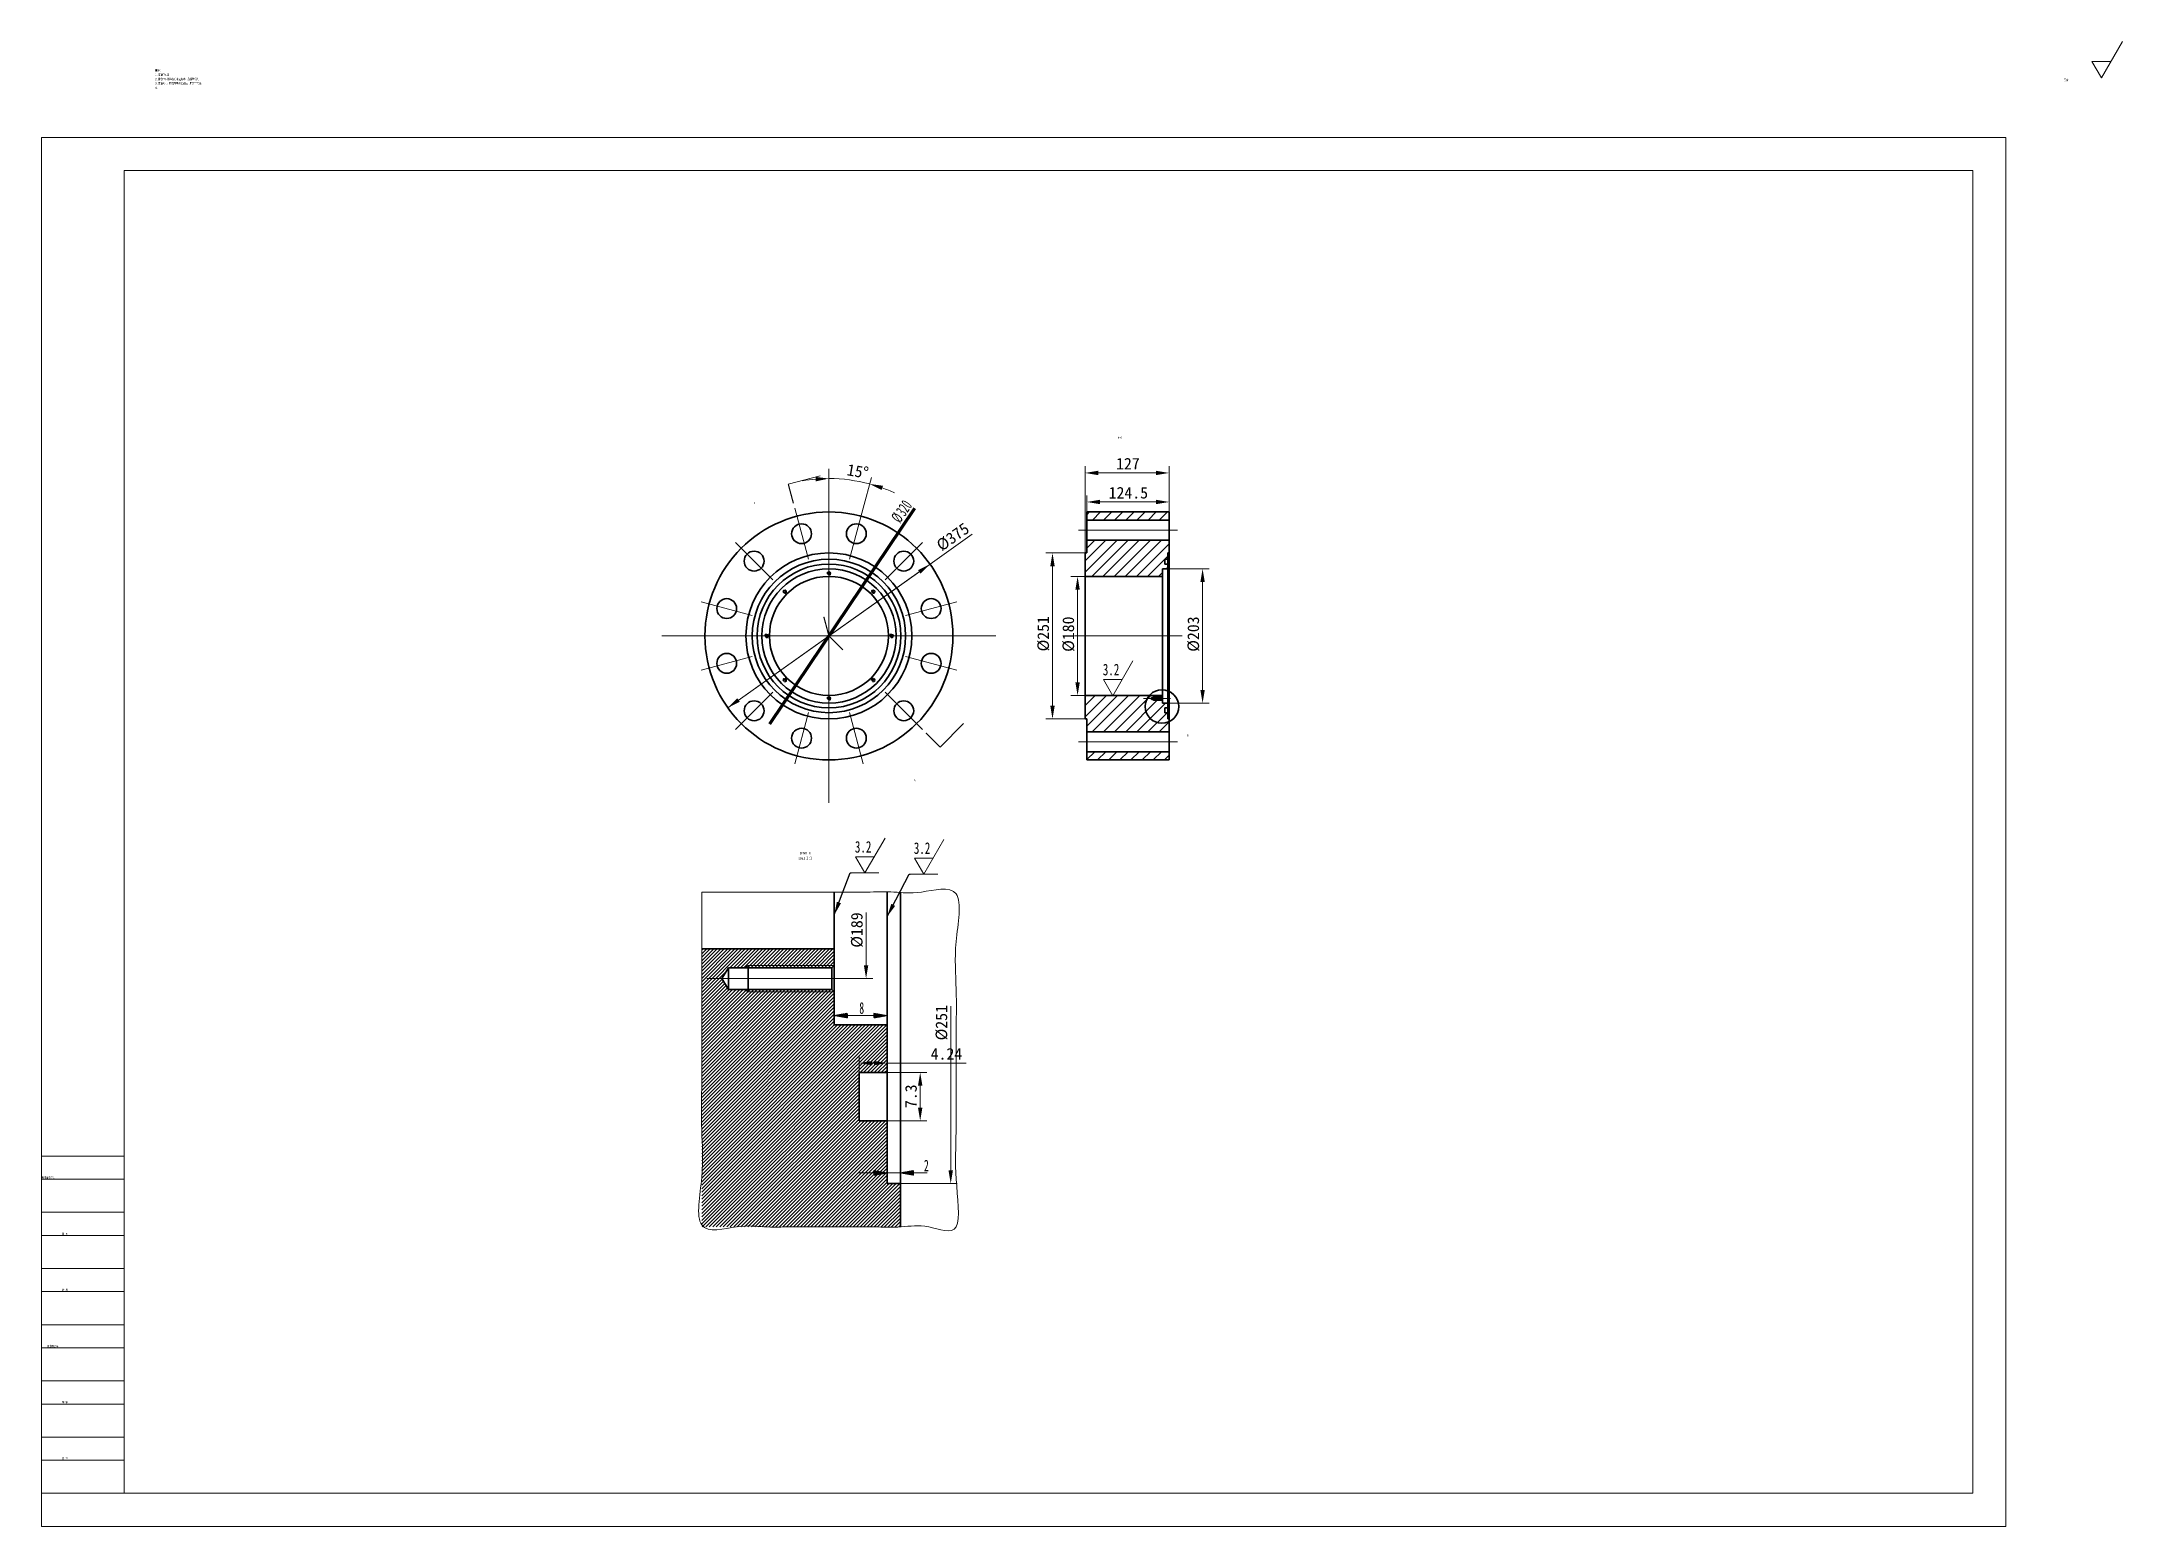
# Model space of a CAD drawing. Header units: millimetres. Extents: x 0 to 3146, y 0 to 2245.
import ezdxf

# ---------------------------------------------------------------- set-up
doc = ezdxf.new("R2010")
doc.units = ezdxf.units.MM
for name, color, linetype, true_color in [('10', 7, 'Continuous', 0xffffff), ('170', 7, 'Continuous', 0xffffff), ('173', 7, 'Continuous', 0xffffff)]:
    doc.layers.add(name, color=color, linetype=linetype, true_color=true_color)
for name, color, linetype, lineweight in [('中心线层', 1, 'BYLAYER', 18), ('修改图层', 1, 'Continuous', 80), ('剖面线层', 4, 'BYLAYER', 18), ('尺寸线层', 3, 'BYLAYER', 18), ('文字图层', 3, 'Continuous', 18), ('粗实线层', 7, 'BYLAYER', 35), ('螺纹线线层', 7, 'Continuous', 18)]:
    doc.layers.add(name, color=color, linetype=linetype, lineweight=lineweight)
doc.styles.add('chinesef_fs', font='仿宋')
doc.styles.add('宋体', font='宋体')
doc.dimstyles.get("Standard").update_dxf_attribs({"dimtxt": 2.5, "dimasz": 2.5, "dimexe": 1.25, "dimexo": 0.625, "dimtad": 1, "dimtxsty": 'Standard', "dimcen": 2.5, "dimazin": 3, "dimtfac": 1, "dimtmove": 0, "dimatfit": 3})

msp = doc.modelspace()

# ---------------------------------------------------------------- texts
at = {"layer": '修改图层', "char_height": 17.5, "attachment_point": 7, "line_spacing_factor": 0.654564, "style": '宋体'}
for s, insert in [('\\f宋体|b0|i0;\\W0.6000;8', (1236.4386, 774.7832)), ('\\f宋体|b0|i0;\\W0.6000;2', (1334.1785, 536.9069))]:
    msp.add_mtext(s, dxfattribs=dict(at, insert=insert))
at = {"layer": '文字图层', "char_height": 3.5}
for s, insert, attachment_point, line_spacing_factor, style in [('\\f宋体|b0|i0;\\W0.7000;顺序：\\P1.添加中心线\\P2.螺栓中心线转dxf/dwg失效，后期重新加\\P3.添加尺寸，特殊符号无法转出，用文字代替。\\P4.', (171.865, 2173.4779), 7, 1.12395, '宋体'), ('\\f仿宋|b0|i0;\\W0.7000;其余', (3057.5088, 2184.8166), 7, 0.903614, 'chinesef_fs'), ('\\f宋体|b0|i0;\\W0.7000; {\\H1.00x;A-A}', (1625.2294, 1644.5673), 7, 1.12395, '宋体'), ('\\f宋体|b0|i0;\\W0.7000;A', (1076.9, 1546.1083), 7, 1.12395, '宋体'), ('\\f宋体|b0|i0;\\W0.7000;{\\H1.00x;B}', (1731.9904, 1194.2783), 7, 1.12395, '宋体'), ('\\f宋体|b0|i0;\\W0.7000;A', (1319.2484, 1126.3487), 7, 1.12395, '宋体'), ('\\f宋体|b0|i0;\\W0.7000;DETAIL {\\H1.00x;B}\\P{\\H1.00x;SCALE} {\\H1.40x;2:1}', (1154.6055, 1007.9766), 8, 1.12395, '宋体'), ('\\f仿宋|b0|i0;\\W0.7000;{\\H0.95x;借通用件登记}', (0.1665, 525.0231), 7, 0.903614, 'chinesef_fs'), ('\\f仿宋|b0|i0;\\W0.7000;描 图', (30.9126, 440.0231), 7, 0.903614, 'chinesef_fs'), ('\\f仿宋|b0|i0;\\W0.7000;校 描', (30.9126, 355.0231), 7, 0.903614, 'chinesef_fs'), ('\\f仿宋|b0|i0;\\W0.7000;旧底图总号', (8.1377, 270.0231), 7, 0.903614, 'chinesef_fs'), ('\\f仿宋|b0|i0;\\W0.7000;签 字', (30.9126, 185.0231), 7, 0.903614, 'chinesef_fs'), ('\\f仿宋|b0|i0;\\W0.7000;日 期', (30.9126, 100.0231), 7, 0.903614, 'chinesef_fs')]:
    msp.add_mtext(s, dxfattribs=dict(at, insert=insert, attachment_point=attachment_point, line_spacing_factor=line_spacing_factor, style=style))
at = {"layer": '文字图层', "insert": (261.5336, 2037.6465), "char_height": 3.5, "attachment_point": 7, "rotation": 180, "line_spacing_factor": 0.903614, "style": 'chinesef_fs'}
msp.add_mtext('\\f仿宋|b0|i0;\\W0.7000;', dxfattribs=at)

# ---------------------------------------------------------------- blocks, each defined once
blk = doc.blocks.new('HATCH1')
at = {"color": 4, "lineweight": 13}
for p, q in [((199.62636, 174.217272), (200.061764, 174.652676)), ((199.62636, 173.156612), (201.122424, 174.652676)), ((199.62636, 172.095951), (202.183084, 174.652676)), ((199.62636, 171.035291), (203.243744, 174.652676)), ((199.62636, 169.974631), (204.304404, 174.652676)), ((199.62636, 168.913971), (205.365065, 174.652676)), ((199.62636, 167.853311), (206.425725, 174.652676)), ((199.62636, 166.792651), (207.486385, 174.652676)), ((199.62636, 165.73199), (208.547045, 174.652676)), ((199.62636, 164.67133), (209.607705, 174.652676)), ((199.62636, 163.61067), (210.668365, 174.652676)), ((199.62636, 162.55001), (211.729026, 174.652676)), ((199.62636, 161.48935), (212.789686, 174.652676)), ((208.150346, 168.952676), (213.850346, 174.652676)), ((209.211006, 168.952676), (214.911006, 174.652676)), ((210.271666, 168.952676), (215.971666, 174.652676)), ((211.332327, 168.952676), (217.032327, 174.652676)), ((212.392987, 168.952676), (218.092987, 174.652676)), ((213.453647, 168.952676), (219.153647, 174.652676)), ((214.514307, 168.952676), (220.214307, 174.652676)), ((215.574967, 168.952676), (221.274967, 174.652676)), ((216.635627, 168.952676), (222.335627, 174.652676)), ((217.696288, 168.952676), (223.396288, 174.652676)), ((218.756948, 168.952676), (224.456948, 174.652676)), ((219.817608, 168.952676), (225.517608, 174.652676)), ((220.878268, 168.952676), (226.578268, 174.652676)), ((221.938928, 168.952676), (227.638928, 174.652676)), ((222.999588, 168.952676), (228.699588, 174.652676)), ((224.060249, 168.952676), (229.760249, 174.652676)), ((225.120909, 168.952676), (230.820909, 174.652676)), ((226.181569, 168.952676), (231.881569, 174.652676)), ((227.242229, 168.952676), (232.942229, 174.652676)), ((228.302889, 168.952676), (234.002889, 174.652676)), ((229.363549, 168.952676), (235.063549, 174.652676)), ((230.42421, 168.952676), (236.12421, 174.652676)), ((231.48487, 168.952676), (237.18487, 174.652676)), ((232.54553, 168.952676), (238.24553, 174.652676)), ((233.60619, 168.952676), (239.30619, 174.652676)), ((234.66685, 168.952676), (239.69172, 173.977546)), ((235.72751, 168.952676), (239.69172, 172.916886)), ((236.788171, 168.952676), (239.69172, 171.856226)), ((237.848831, 168.952676), (239.69172, 170.795566)), ((199.62636, 160.428689), (207.00131, 167.80364)), ((199.62636, 159.368029), (205.784745, 165.526415)), ((199.62636, 158.307369), (206.182849, 164.863859)), ((199.62636, 157.246709), (206.580953, 164.201303)), ((238.909491, 168.952676), (239.69172, 169.734905)), ((199.62636, 156.186049), (206.979057, 163.538747)), ((199.62636, 155.125389), (207.377161, 162.87619)), ((199.62636, 154.064728), (207.914307, 162.352676)), ((199.62636, 153.004068), (208.974967, 162.352676)), ((199.62636, 151.943408), (210.035627, 162.352676)), ((199.62636, 150.882748), (211.096288, 162.352676)), ((199.62636, 149.822088), (212.156948, 162.352676)), ((199.62636, 148.761428), (213.217608, 162.352676)), ((199.62636, 147.700767), (214.278268, 162.352676)), ((199.62636, 146.640107), (215.338928, 162.352676)), ((199.62636, 145.579447), (216.399588, 162.352676)), ((199.62636, 144.518787), (217.460249, 162.352676)), ((199.62636, 143.458127), (218.520909, 162.352676)), ((199.62636, 142.397467), (219.581569, 162.352676)), ((199.62636, 141.336806), (220.642229, 162.352676)), ((199.62636, 140.276146), (221.702889, 162.352676)), ((199.62636, 139.215486), (222.763549, 162.352676)), ((199.62636, 138.154826), (223.82421, 162.352676)), ((199.62636, 137.094166), (224.88487, 162.352676)), ((199.62636, 136.033506), (225.94553, 162.352676)), ((199.62636, 134.972845), (227.00619, 162.352676)), ((199.62636, 133.912185), (228.06685, 162.352676)), ((199.62636, 132.851525), (229.12751, 162.352676)), ((199.62636, 131.790865), (230.188171, 162.352676)), ((199.62636, 130.730205), (231.248831, 162.352676)), ((199.62636, 129.669545), (232.309491, 162.352676)), ((199.62636, 128.608884), (233.370151, 162.352676)), ((199.62636, 127.548224), (234.430811, 162.352676)), ((199.62636, 126.487564), (235.491472, 162.352676)), ((199.62636, 125.426904), (236.552132, 162.352676)), ((199.62636, 124.366244), (237.612792, 162.352676)), ((199.62636, 123.305583), (238.673452, 162.352676)), ((199.62636, 122.244923), (239.362916, 161.98148)), ((199.62636, 121.184263), (239.69172, 161.249624)), ((199.62636, 120.123603), (239.69172, 160.188964)), ((199.62636, 119.062943), (239.69172, 159.128304)), ((199.62636, 118.002283), (239.69172, 158.067644)), ((199.62636, 116.941622), (239.69172, 157.006983)), ((199.62636, 115.880962), (239.69172, 155.946323)), ((199.62636, 114.820302), (239.69172, 154.885663)), ((199.62636, 113.759642), (239.69172, 153.825003)), ((199.62636, 112.698982), (239.69172, 152.764343)), ((199.62636, 111.638322), (239.69172, 151.703682)), ((199.62636, 110.577661), (240.701374, 151.652676)), ((199.62636, 109.517001), (241.762034, 151.652676)), ((199.62636, 108.456341), (242.822694, 151.652676)), ((199.62636, 107.395681), (243.883355, 151.652676)), ((199.62636, 106.335021), (244.944015, 151.652676)), ((199.62636, 105.274361), (246.004675, 151.652676)), ((199.62636, 104.2137), (247.065335, 151.652676)), ((199.62636, 103.15304), (248.125995, 151.652676)), ((199.62636, 102.09238), (249.186655, 151.652676)), ((199.62636, 101.03172), (250.247316, 151.652676)), ((199.62636, 99.97106), (251.307976, 151.652676)), ((199.62636, 98.9104), (252.368636, 151.652676)), ((199.62636, 97.849739), (253.429296, 151.652676)), ((199.62636, 96.789079), (254.489956, 151.652676)), ((199.62636, 95.728419), (255.550616, 151.652676)), ((199.62636, 94.667759), (255.69172, 150.73312)), ((199.62636, 93.607099), (255.69172, 149.67246)), ((199.62636, 92.546439), (255.69172, 148.611799)), ((199.62636, 91.485778), (255.69172, 147.551139)), ((199.781065, 90.579824), (255.69172, 146.490479)), ((247.514578, 137.252676), (255.69172, 145.429819)), ((248.575238, 137.252676), (255.69172, 144.369159)), ((249.635898, 137.252676), (255.69172, 143.308499)), ((250.696558, 137.252676), (255.69172, 142.247838)), ((251.757218, 137.252676), (255.69172, 141.187178)), ((252.817878, 137.252676), (255.69172, 140.126518)), ((253.878539, 137.252676), (255.69172, 139.065858)), ((200.841725, 90.579824), (247.21172, 136.949819)), ((201.902385, 90.579824), (247.21172, 135.889159)), ((202.963045, 90.579824), (247.21172, 134.828499)), ((204.023706, 90.579824), (247.21172, 133.767838)), ((205.084366, 90.579824), (247.21172, 132.707178)), ((254.939199, 137.252676), (255.69172, 138.005198)), ((206.145026, 90.579824), (247.21172, 131.646518)), ((207.205686, 90.579824), (247.21172, 130.585858)), ((208.266346, 90.579824), (247.21172, 129.525198)), ((209.327006, 90.579824), (247.21172, 128.464537)), ((210.387667, 90.579824), (247.21172, 127.403877)), ((211.448327, 90.579824), (247.21172, 126.343217)), ((212.508987, 90.579824), (247.21172, 125.282557)), ((213.569647, 90.579824), (247.21172, 124.221897)), ((214.630307, 90.579824), (247.21172, 123.161237)), ((215.690967, 90.579824), (247.76382, 122.652676)), ((216.751628, 90.579824), (248.82448, 122.652676)), ((217.812288, 90.579824), (249.88514, 122.652676)), ((218.872948, 90.579824), (250.9458, 122.652676)), ((219.933608, 90.579824), (252.006461, 122.652676)), ((220.994268, 90.579824), (253.067121, 122.652676)), ((222.054928, 90.579824), (254.127781, 122.652676)), ((223.115589, 90.579824), (255.188441, 122.652676)), ((224.176249, 90.579824), (255.69172, 122.095295)), ((225.236909, 90.579824), (255.69172, 121.034635)), ((226.297569, 90.579824), (255.69172, 119.973975)), ((227.358229, 90.579824), (255.69172, 118.913315)), ((228.418889, 90.579824), (255.69172, 117.852654)), ((229.47955, 90.579824), (255.69172, 116.791994)), ((230.54021, 90.579824), (255.69172, 115.731334)), ((231.60087, 90.579824), (255.69172, 114.670674)), ((232.66153, 90.579824), (255.69172, 113.610014)), ((233.72219, 90.579824), (255.69172, 112.549354)), ((234.782851, 90.579824), (255.69172, 111.488693)), ((235.843511, 90.579824), (255.69172, 110.428033)), ((236.904171, 90.579824), (255.69172, 109.367373)), ((237.964831, 90.579824), (255.69172, 108.306713)), ((239.025491, 90.579824), (255.69172, 107.246053)), ((240.086151, 90.579824), (255.69172, 106.185393)), ((241.146812, 90.579824), (255.69172, 105.124732)), ((242.207472, 90.579824), (255.69172, 104.064072)), ((243.268132, 90.579824), (256.340984, 103.652676)), ((244.328792, 90.579824), (257.401645, 103.652676)), ((245.389452, 90.579824), (258.462305, 103.652676)), ((246.450112, 90.579824), (259.522965, 103.652676)), ((247.510773, 90.579824), (259.69172, 102.760771)), ((248.571433, 90.579824), (259.69172, 101.700111)), ((249.632093, 90.579824), (259.69172, 100.639451)), ((250.692753, 90.579824), (259.69172, 99.578791)), ((251.753413, 90.579824), (259.69172, 98.518131)), ((252.814073, 90.579824), (259.69172, 97.45747)), ((253.874734, 90.579824), (259.69172, 96.39681)), ((254.935394, 90.579824), (259.69172, 95.33615)), ((255.996054, 90.579824), (259.69172, 94.27549)), ((257.056714, 90.579824), (259.69172, 93.21483)), ((258.117374, 90.579824), (259.69172, 92.15417)), ((259.178034, 90.579824), (259.69172, 91.093509))]:
    blk.add_line(p, q, dxfattribs=at)
blk = doc.blocks.new('ASSORTED_DRAFT1')
at = {"layer": '修改图层'}
blk.add_solid([(278.750982, 242.755999), (276.294926, 239.555204), (275.550184, 240.29994), (278.750982, 242.755999)], dxfattribs=at)
blk = doc.blocks.new('ASSORTED_DRAFT2')
at = {"layer": '修改图层'}
blk.add_solid([(235.457696, 317.74217), (231.730291, 316.198228), (231.457694, 317.21556), (235.457696, 317.74217)], dxfattribs=at)
blk = doc.blocks.new('_U0')
at = {"layer": '修改图层'}
blk.add_line((220.236975, 242.717167), (264.110034, 307.967231), dxfattribs=at)
for points in [[(255.947709, 295.827839), (254.301092, 292.114877), (253.130484, 292.901968), (255.947709, 295.827839)], [(220.236975, 242.717167), (221.883592, 246.43013), (223.054201, 245.643038), (220.236975, 242.717167)]]:
    blk.add_solid(points, dxfattribs=at)
at = {"layer": '修改图层', "char_height": 3.5, "attachment_point": 7, "rotation": 56.0837693, "line_spacing_factor": 0.654564, "style": '宋体'}
for s, insert in [('\\f宋体|b0|i0;\\W0.6000;320', (261.078054, 305.182358)), ('\\f宋体|b0|i0;\\W0.6000;%%c', (259.688227, 303.115341))]:
    blk.add_mtext(s, dxfattribs=dict(at, insert=insert))
blk = doc.blocks.new('_U1')
at = {"layer": '10', "color": 3, "linetype": 'Continuous', "lineweight": 18}
for p, q in [((1343.421295, 1454.804278), (1407.219718, 1500.034614)), ((1037.502128, 1237.920753), (1343.421295, 1454.804278)), ((1037.502128, 1237.920753), (1327.105606, 1443.237157))]:
    blk.add_line(p, q, dxfattribs=at)
at = {"layer": '10', "color": 3}
for points in [[(1329.03346, 1440.517875), (1325.177752, 1445.956438), (1343.421295, 1454.804278)], [(1051.889963, 1252.207156), (1055.74567, 1246.768593), (1037.502128, 1237.920753)]]:
    blk.add_solid(points, dxfattribs=at)
at = {"layer": 'Defpoints', "color": 0}
for p in [(1343.421295, 1454.804278), (1037.502128, 1237.920753)]:
    blk.add_point(p, dxfattribs=at)
at = {"layer": '10', "color": 3, "lineweight": 13, "insert": (1350.811646, 1488.038246), "char_height": 17.5, "attachment_point": 1, "rotation": 35.334999909, "style": '宋体'}
blk.add_mtext('\\A1;%%c375', dxfattribs=at)
blk = doc.blocks.new('_U2')
at = {"layer": '10', "color": 3, "linetype": 'Continuous', "lineweight": 18}
blk.add_line((1242.22552, 1539.547681), (1254.641129, 1585.883363), dxfattribs=at)
for start, end in [(94.816792, 99.633584), (75, 90), (65.366416, 70.183208)]:
    blk.add_arc((1190.461711, 1346.362516), 237.970227, start, end, dxfattribs=at)
at = {"layer": '10', "color": 3}
for points in [[(1170.619451, 1580.161913), (1170.339304, 1586.822691), (1190.461711, 1584.332743)], [(1272.134137, 1573.421147), (1270.1396, 1567.059837), (1252.052938, 1576.224104)]]:
    blk.add_solid(points, dxfattribs=at)
at = {"layer": 'Defpoints', "color": 0}
for p in [(1190.461711, 1598.862516), (1211.202183, 1583.427195), (1242.22552, 1539.547681), (1190.461711, 1346.362516), (1190.461711, 1346.362516)]:
    blk.add_point(p, dxfattribs=at)
at = {"layer": '10', "color": 3, "lineweight": 13, "insert": (1219.569517, 1606.803612), "char_height": 17.5, "attachment_point": 1, "rotation": 350.200325681, "style": '宋体'}
blk.add_mtext('\\A1;15%%d', dxfattribs=at)
blk = doc.blocks.new('_U3')
at = {"layer": '10', "color": 3, "linetype": 'Continuous', "lineweight": 18}
for p, q in [((1577.76534, 1471.862516), (1577.76534, 1602.851236)), ((1597.76534, 1592.851236), (1684.76534, 1592.851236)), ((1704.76534, 1481.612516), (1704.76534, 1602.851236))]:
    blk.add_line(p, q, dxfattribs=at)
at = {"layer": '10', "color": 3}
for points in [[(1597.76534, 1596.184569), (1597.76534, 1589.517903), (1577.76534, 1592.851236)], [(1684.76534, 1589.517903), (1684.76534, 1596.184569), (1704.76534, 1592.851236)]]:
    blk.add_solid(points, dxfattribs=at)
at = {"layer": 'Defpoints', "color": 0}
for p in [(1704.76534, 1592.851236), (1704.76534, 1481.612516), (1577.76534, 1471.862516)]:
    blk.add_point(p, dxfattribs=at)
at = {"layer": '10', "color": 3, "lineweight": 13, "insert": (1624.64909, 1615.601236), "char_height": 17.5, "attachment_point": 1, "style": '宋体'}
blk.add_mtext('\\A1;127', dxfattribs=at)
blk = doc.blocks.new('_U4')
at = {"layer": '10', "color": 3, "linetype": 'Continuous', "lineweight": 18}
for p, q in [((1580.26534, 1533.862516), (1580.26534, 1558.950325)), ((1600.26534, 1548.950325), (1684.76534, 1548.950325)), ((1704.76534, 1533.862516), (1704.76534, 1558.950325))]:
    blk.add_line(p, q, dxfattribs=at)
at = {"layer": '10', "color": 3}
for points in [[(1600.26534, 1552.283659), (1600.26534, 1545.616992), (1580.26534, 1548.950325)], [(1684.76534, 1545.616992), (1684.76534, 1552.283659), (1704.76534, 1548.950325)]]:
    blk.add_solid(points, dxfattribs=at)
at = {"layer": 'Defpoints', "color": 0}
for p in [(1704.76534, 1548.950325), (1580.26534, 1533.862516), (1704.76534, 1533.862516)]:
    blk.add_point(p, dxfattribs=at)
at = {"layer": '10', "color": 3, "lineweight": 13, "insert": (1613.43034, 1571.700326), "char_height": 17.5, "attachment_point": 1, "style": '宋体'}
blk.add_mtext('\\A1;124.5', dxfattribs=at)
blk = doc.blocks.new('_U5')
at = {"layer": '10', "color": 3, "linetype": 'Continuous', "lineweight": 18}
for p, q in [((1236.058602, 686.26338), (1236.058602, 710.511898)), ((1256.058602, 700.511898), (1258.458602, 700.511898)), ((1278.458602, 686.26338), (1278.458602, 710.511898)), ((1278.458602, 700.511898), (1397.864852, 700.511898))]:
    blk.add_line(p, q, dxfattribs=at)
at = {"layer": '10', "color": 3}
for points in [[(1256.058602, 703.845232), (1256.058602, 697.178565), (1236.058602, 700.511898)], [(1258.458602, 697.178565), (1258.458602, 703.845232), (1278.458602, 700.511898)]]:
    blk.add_solid(points, dxfattribs=at)
at = {"layer": 'Defpoints', "color": 0}
for p in [(1278.458602, 700.511898), (1236.058602, 686.26338), (1278.458602, 686.26338)]:
    blk.add_point(p, dxfattribs=at)
at = {"layer": '10', "color": 3, "lineweight": 13, "insert": (1344.314852, 723.261898), "char_height": 17.5, "attachment_point": 1, "style": '宋体'}
blk.add_mtext('\\A1;4.24', dxfattribs=at)
blk = doc.blocks.new('_U6')
at = {"layer": '10', "color": 3, "linetype": 'Continuous', "lineweight": 18}
for p, q in [((1590.452204, 1436.362516), (1556.416472, 1436.362516)), ((1566.416472, 1416.362516), (1566.416472, 1276.362516)), ((1636.26534, 1256.362516), (1556.416472, 1256.362516))]:
    blk.add_line(p, q, dxfattribs=at)
at = {"layer": '10', "color": 3}
for points in [[(1569.749806, 1416.362516), (1563.083139, 1416.362516), (1566.416472, 1436.362516)], [(1563.083139, 1276.362516), (1569.749806, 1276.362516), (1566.416472, 1256.362516)]]:
    blk.add_solid(points, dxfattribs=at)
at = {"layer": 'Defpoints', "color": 0}
for p in [(1590.452204, 1436.362516), (1566.416472, 1256.362516), (1636.26534, 1256.362516)]:
    blk.add_point(p, dxfattribs=at)
at = {"layer": '10', "color": 3, "lineweight": 13, "insert": (1543.578972, 1322.370016), "char_height": 17.5, "attachment_point": 1, "rotation": 90, "style": '宋体'}
blk.add_mtext('\\A1;%%c180', dxfattribs=at)
blk = doc.blocks.new('_U7')
at = {"layer": '10', "color": 3, "linetype": 'Continuous', "lineweight": 18}
for p, q in [((1578.454901, 1471.862516), (1518.474949, 1471.862516)), ((1528.474949, 1451.862516), (1528.474949, 1240.862516)), ((1579.555187, 1220.862516), (1518.474949, 1220.862516))]:
    blk.add_line(p, q, dxfattribs=at)
at = {"layer": '10', "color": 3}
for points in [[(1531.808282, 1451.862516), (1525.141616, 1451.862516), (1528.474949, 1471.862516)], [(1525.141616, 1240.862516), (1531.808282, 1240.862516), (1528.474949, 1220.862516)]]:
    blk.add_solid(points, dxfattribs=at)
at = {"layer": 'Defpoints', "color": 0}
for p in [(1578.454901, 1471.862516), (1528.474949, 1220.862516), (1579.555187, 1220.862516)]:
    blk.add_point(p, dxfattribs=at)
at = {"layer": '10', "color": 3, "lineweight": 13, "insert": (1505.637449, 1323.008766), "char_height": 17.5, "attachment_point": 1, "rotation": 90, "style": '宋体'}
blk.add_mtext('\\A1;%%c251', dxfattribs=at)
blk = doc.blocks.new('_U8')
at = {"layer": '10', "color": 3, "linetype": 'Continuous', "lineweight": 18}
for p, q in [((1698.76534, 1447.862516), (1765.403467, 1447.862516)), ((1755.403467, 1427.862516), (1755.403467, 1264.862516)), ((1698.76534, 1244.862516), (1765.403467, 1244.862516))]:
    blk.add_line(p, q, dxfattribs=at)
at = {"layer": '10', "color": 3}
for points in [[(1758.7368, 1427.862516), (1752.070134, 1427.862516), (1755.403467, 1447.862516)], [(1752.070134, 1264.862516), (1758.7368, 1264.862516), (1755.403467, 1244.862516)]]:
    blk.add_solid(points, dxfattribs=at)
at = {"layer": 'Defpoints', "color": 0}
for p in [(1698.76534, 1447.862516), (1698.76534, 1244.862516), (1755.403467, 1244.862516)]:
    blk.add_point(p, dxfattribs=at)
at = {"layer": '10', "color": 3, "lineweight": 13, "insert": (1732.565967, 1322.510016), "char_height": 17.5, "attachment_point": 1, "rotation": 90, "style": '宋体'}
blk.add_mtext('\\A1;%%c203', dxfattribs=at)
blk = doc.blocks.new('_U9')
at = {"layer": '10', "color": 3, "linetype": 'Continuous', "lineweight": 18}
for p, q in [((1246.616828, 848.26338), (1246.616828, 928.159535)), ((1194.958602, 828.26338), (1256.616828, 828.26338))]:
    blk.add_line(p, q, dxfattribs=at)
at = {"layer": '10', "color": 3}
blk.add_solid([(1243.283495, 848.26338), (1249.950161, 848.26338), (1246.616828, 828.26338)], dxfattribs=at)
at = {"layer": 'Defpoints', "color": 0}
for p in [(1694.76534, 1346.362516), (1194.958602, 828.26338), (1246.616828, 828.26338)]:
    blk.add_point(p, dxfattribs=at)
at = {"layer": '10', "color": 3, "lineweight": 13, "insert": (1223.779328, 875.012035), "char_height": 17.5, "attachment_point": 1, "rotation": 90, "style": '宋体'}
blk.add_mtext('\\A1;%%c\\f宋体|b0|i0;\\C3;189', dxfattribs=at)
blk = doc.blocks.new('_None')
blk = doc.blocks.new('_U10')
at = {"layer": '10', "color": 3, "linetype": 'Continuous', "lineweight": 18}
for p, q in [((1374.568066, 538.26338), (1374.568066, 786.818173)), ((1288.458602, 518.26338), (1384.568066, 518.26338))]:
    blk.add_line(p, q, dxfattribs=at)
at = {"layer": '10', "color": 3}
blk.add_solid([(1371.234733, 538.26338), (1377.901399, 538.26338), (1374.568066, 518.26338)], dxfattribs=at)
at = {"layer": 'Defpoints', "color": 0}
for p in [(1577.76534, 1346.362516), (1288.458602, 518.26338), (1374.568066, 518.26338)]:
    blk.add_point(p, dxfattribs=at)
at = {"layer": '10', "color": 3, "lineweight": 13, "insert": (1351.730566, 734.860673), "char_height": 17.5, "attachment_point": 1, "rotation": 90, "style": '宋体'}
blk.add_mtext('\\A1;%%c\\f宋体|b0|i0;\\C3;251', dxfattribs=at)
blk = doc.blocks.new('_U11')
at = {"layer": '10', "color": 3, "linetype": 'Continuous', "lineweight": 18}
for p, q in [((1236.058602, 686.26338), (1338.463602, 686.26338)), ((1328.463602, 666.26338), (1328.463602, 633.26338)), ((1236.058602, 613.26338), (1338.463602, 613.26338))]:
    blk.add_line(p, q, dxfattribs=at)
at = {"layer": '10', "color": 3}
for points in [[(1331.796935, 666.26338), (1325.130268, 666.26338), (1328.463602, 686.26338)], [(1325.130268, 633.26338), (1331.796935, 633.26338), (1328.463602, 613.26338)]]:
    blk.add_solid(points, dxfattribs=at)
at = {"layer": 'Defpoints', "color": 0}
for p in [(1236.058602, 686.26338), (1236.058602, 613.26338), (1328.463602, 613.26338)]:
    blk.add_point(p, dxfattribs=at)
at = {"layer": '10', "color": 3, "lineweight": 13, "insert": (1305.713601, 632.55213), "char_height": 17.5, "attachment_point": 1, "rotation": 90, "style": '宋体'}
blk.add_mtext('\\A1;7.3', dxfattribs=at)
blk = doc.blocks.new('GROUPED_GEOM1')
at = {"layer": '10', "color": 3, "lineweight": 18}
for p, q in [((266.817153, 197.215174), (272.876149, 207.709662)), ((263.984955, 202.120686), (269.649352, 202.120686)), ((266.817153, 197.215174), (263.984955, 202.120686)), ((262.617153, 197.215174), (262.617153, 197.215174)), ((262.617153, 197.215174), (271.017153, 197.215174))]:
    blk.add_line(p, q, dxfattribs=at)
at = {"layer": '10', "color": 4, "linetype": 'Continuous', "lineweight": 13, "char_height": 3.5, "attachment_point": 7, "line_spacing_factor": 1.12395, "style": '宋体'}
for s, insert in [('\\f宋体|b0|i0;\\W0.7000;', (268.762805, 207.686651)), ('\\f宋体|b0|i0;\\W0.7000;3.2', (263.761269, 203.311651)), ('\\f宋体|b0|i0;\\W0.7000;', (263.502653, 197.531139)), ('\\f宋体|b0|i0;\\W0.7000;', (270.709852, 197.478317))]:
    blk.add_mtext(s, dxfattribs=dict(at, insert=insert))
blk = doc.blocks.new('GROUPED_GEOM2')
at = {"layer": '10', "color": 3, "lineweight": 18}
for p, q in [((248.992346, 197.598986), (255.051342, 208.093474)), ((248.992346, 197.598986), (246.160148, 202.504497)), ((246.160148, 202.504497), (251.824545, 202.504497)), ((244.792346, 197.598986), (244.792346, 197.598986)), ((244.792346, 197.598986), (253.192346, 197.598986))]:
    blk.add_line(p, q, dxfattribs=at)
at = {"layer": '10', "color": 4, "linetype": 'Continuous', "lineweight": 13, "char_height": 3.5, "attachment_point": 7, "line_spacing_factor": 1.12395, "style": '宋体'}
for s, insert in [('\\f宋体|b0|i0;\\W0.7000;', (250.937998, 208.070462)), ('\\f宋体|b0|i0;\\W0.7000;3.2', (245.936462, 203.695462)), ('\\f宋体|b0|i0;\\W0.7000;', (245.677846, 197.91495)), ('\\f宋体|b0|i0;\\W0.7000;', (252.885045, 197.862129))]:
    blk.add_mtext(s, dxfattribs=dict(at, insert=insert))
blk = doc.blocks.new('GROUPED_GEOM3')
at = {"layer": '10', "color": 3, "lineweight": 18}
for p, q in [((323.958382, 251.204716), (330.017378, 261.699204)), ((321.126184, 256.110228), (326.790581, 256.110228)), ((323.958382, 251.204716), (321.126184, 256.110228))]:
    blk.add_line(p, q, dxfattribs=at)
at = {"layer": '10', "color": 4, "linetype": 'Continuous', "lineweight": 13, "char_height": 3.5, "attachment_point": 7, "line_spacing_factor": 1.12395, "style": '宋体'}
for s, insert in [('\\f宋体|b0|i0;\\W0.7000;3.2', (320.902498, 257.301192)), ('\\f宋体|b0|i0;\\W0.7000;', (325.904033, 261.676192)), ('\\f宋体|b0|i0;\\W0.7000;', (320.643882, 251.52068)), ('\\f宋体|b0|i0;\\W0.7000;', (327.851081, 251.467859))]:
    blk.add_mtext(s, dxfattribs=dict(at, insert=insert))

# ---------------------------------------------------------------- dimensions: what is measured, and where the dimension line sits
at = {"layer": '尺寸线层'}
dim = msp.add_angular_dim_2l(base=(1211.2022, 1583.4272), line1=((1190.4617, 1346.3625), (1190.4617, 1598.8625)), line2=((1190.4617, 1346.3625), (1242.2255, 1539.5477)), dimstyle='Standard', override={"dimscale": 5, "dimtxt": 3.5, "dimasz": 4, "dimexe": 2, "dimexo": 0, "dimgap": 1.05, "dimtad": 1, "dimtih": 0, "dimtoh": 0, "dimdec": 3, "dimlfac": 0.2, "dimzin": 8, "dimdsep": 46, "dimlunit": 2, "dimtxsty": '宋体', "dimsah": 1, "dimse1": 0, "dimse2": 0, "dimsd1": 0, "dimsd2": 0, "dimclrd": 3, "dimclre": 3, "dimclrt": 3, "dimaunit": 0, "dimadec": 3, "dimazin": 2, "dimtol": 0, "dimtfac": 0.571429, "dimtdec": 1, "dimtofl": 1, "dimtmove": 0, "dimtzin": 8, "dimlwd": 18, "dimlwe": 18}, dxfattribs=at)
dim.commit()
dim.dimension.update_dxf_attribs({"geometry": '_U2', "text_midpoint": (1230.9652, 1580.8605), "dimtype": 162})
for base, p1, p2, override, picture, middle in [((1704.7653, 1592.8512), (1577.7653, 1471.8625), (1704.7653, 1481.6125), {"dimscale": 5, "dimtxt": 3.5, "dimasz": 4, "dimexe": 2, "dimexo": 0, "dimgap": 1.05, "dimtad": 1, "dimtih": 1, "dimtoh": 0, "dimdec": 3, "dimlfac": 1, "dimzin": 8, "dimdsep": 46, "dimlunit": 2, "dimtxsty": '宋体', "dimsah": 1, "dimse1": 0, "dimse2": 0, "dimsd1": 0, "dimsd2": 0, "dimclrd": 3, "dimclre": 3, "dimclrt": 3, "dimtol": 0, "dimtm": -0.1, "dimtfac": 0.571429, "dimtdec": 2, "dimtofl": 1, "dimtmove": 0, "dimtzin": 8, "dimlwd": 18, "dimlwe": 18}, '_U3', (1641.2653, 1592.8512)), ((1704.7653, 1548.9503), (1580.2653, 1533.8625), (1704.7653, 1533.8625), {"dimscale": 5, "dimtxt": 3.5, "dimasz": 4, "dimexe": 2, "dimexo": 0, "dimgap": 1.05, "dimtad": 1, "dimtih": 1, "dimtoh": 0, "dimdec": 3, "dimlfac": 1, "dimzin": 8, "dimdsep": 46, "dimlunit": 2, "dimtxsty": '宋体', "dimsah": 1, "dimse1": 0, "dimse2": 0, "dimsd1": 0, "dimsd2": 0, "dimclrd": 3, "dimclre": 3, "dimclrt": 3, "dimtol": 0, "dimtm": -0.1, "dimtfac": 0.571429, "dimtdec": 2, "dimtofl": 1, "dimtmove": 0, "dimtzin": 8, "dimlwd": 18, "dimlwe": 18}, '_U4', (1642.5153, 1548.9503)), ((1278.4586, 700.5119), (1236.0586, 686.2634), (1278.4586, 686.2634), {"dimscale": 5, "dimtxt": 3.5, "dimasz": 4, "dimexe": 2, "dimexo": 0, "dimgap": 1.05, "dimtad": 1, "dimtih": 1, "dimtoh": 0, "dimdec": 3, "dimlfac": 0.1, "dimzin": 8, "dimdsep": 46, "dimlunit": 2, "dimtxsty": '宋体', "dimsah": 1, "dimse1": 0, "dimse2": 0, "dimsd1": 0, "dimsd2": 0, "dimclrd": 3, "dimclre": 3, "dimclrt": 3, "dimtol": 0, "dimtm": -0.1, "dimtfac": 0.571429, "dimtdec": 2, "dimtofl": 1, "dimtmove": 0, "dimtzin": 8, "dimlwd": 18, "dimlwe": 18}, '_U5', (1368.4649, 700.5119))]:
    dim = msp.add_linear_dim(base=base, p1=p1, p2=p2, dimstyle='Standard', override=override, dxfattribs=at)
    dim.commit()
    dim.dimension.update_dxf_attribs({"geometry": picture, "text_midpoint": middle, "dimtype": 160})
dim = msp.add_diameter_dim_2p(p1=(1037.5021, 1237.9208), p2=(1343.4213, 1454.8043), dimstyle='Standard', override={"dimscale": 5, "dimtxt": 3.5, "dimasz": 4, "dimexe": 2, "dimexo": 0, "dimgap": 1.05, "dimtad": 1, "dimtih": 0, "dimtoh": 0, "dimdec": 3, "dimlfac": 1, "dimzin": 8, "dimdsep": 46, "dimlunit": 2, "dimpost": '%%c<>', "dimtxsty": '宋体', "dimsah": 1, "dimse1": 0, "dimse2": 0, "dimsd1": 0, "dimsd2": 0, "dimclrd": 3, "dimclre": 3, "dimclrt": 3, "dimtol": 0, "dimtm": -0.1, "dimtfac": 0.571429, "dimtdec": 2, "dimtofl": 1, "dimtmove": 0, "dimatfit": 2, "dimtzin": 8, "dimlwd": 18, "dimlwe": 18}, dxfattribs=at)
dim.commit()
dim.dimension.update_dxf_attribs({"geometry": '_U1', "text_midpoint": (1383.4784, 1483.203), "dimtype": 163})
for base, p1, p2, angle, override, picture, middle in [((1528.4749, 1220.8625), (1578.4549, 1471.8625), (1579.5552, 1220.8625), 270, {"dimscale": 5, "dimtxt": 3.5, "dimasz": 4, "dimexe": 2, "dimexo": 0, "dimgap": 1.05, "dimtad": 1, "dimtih": 0, "dimtoh": 0, "dimdec": 3, "dimlfac": 1, "dimzin": 8, "dimdsep": 46, "dimlunit": 2, "dimpost": '%%c<>', "dimtxsty": '宋体', "dimsah": 1, "dimse1": 0, "dimse2": 0, "dimsd1": 0, "dimsd2": 0, "dimclrd": 3, "dimclre": 3, "dimclrt": 3, "dimtol": 0, "dimtm": -0.1, "dimtfac": 0.571429, "dimtdec": 2, "dimtofl": 1, "dimtmove": 0, "dimtzin": 8, "dimlwd": 18, "dimlwe": 18}, '_U7', (1528.4749, 1346.3625)), ((1755.4035, 1244.8625), (1698.7653, 1447.8625), (1698.7653, 1244.8625), 270, {"dimscale": 5, "dimtxt": 3.5, "dimasz": 4, "dimexe": 2, "dimexo": 0, "dimgap": 1.05, "dimtad": 1, "dimtih": 0, "dimtoh": 0, "dimdec": 3, "dimlfac": 1, "dimzin": 8, "dimdsep": 46, "dimlunit": 2, "dimpost": '%%c<>', "dimtxsty": '宋体', "dimsah": 1, "dimse1": 0, "dimse2": 0, "dimsd1": 0, "dimsd2": 0, "dimclrd": 3, "dimclre": 3, "dimclrt": 3, "dimtol": 0, "dimtm": -0.1, "dimtfac": 0.571429, "dimtdec": 2, "dimtofl": 1, "dimtmove": 0, "dimtzin": 8, "dimlwd": 18, "dimlwe": 18}, '_U8', (1755.4035, 1346.3625)), ((1566.4165, 1256.3625), (1590.4522, 1436.3625), (1636.2653, 1256.3625), 270, {"dimscale": 5, "dimtxt": 3.5, "dimasz": 4, "dimexe": 2, "dimexo": 0, "dimgap": 1.05, "dimtad": 1, "dimtih": 0, "dimtoh": 0, "dimdec": 3, "dimlfac": 1, "dimzin": 8, "dimdsep": 46, "dimlunit": 2, "dimpost": '%%c<>', "dimtxsty": '宋体', "dimsah": 1, "dimse1": 0, "dimse2": 0, "dimsd1": 0, "dimsd2": 0, "dimclrd": 3, "dimclre": 3, "dimclrt": 3, "dimtol": 0, "dimtm": -0.1, "dimtfac": 0.571429, "dimtdec": 2, "dimtofl": 1, "dimtmove": 0, "dimtzin": 8, "dimlwd": 18, "dimlwe": 18}, '_U6', (1566.4165, 1346.3625)), ((1328.4636, 613.2634), (1236.0586, 686.2634), (1236.0586, 613.2634), 90, {"dimscale": 5, "dimtxt": 3.5, "dimasz": 4, "dimexe": 2, "dimexo": 0, "dimgap": 1.05, "dimtad": 1, "dimtih": 0, "dimtoh": 0, "dimdec": 3, "dimlfac": 0.1, "dimzin": 8, "dimdsep": 46, "dimlunit": 2, "dimtxsty": '宋体', "dimsah": 1, "dimse1": 0, "dimse2": 0, "dimsd1": 0, "dimsd2": 0, "dimclrd": 3, "dimclre": 3, "dimclrt": 3, "dimtol": 0, "dimtm": -0.1, "dimtfac": 0.571429, "dimtdec": 2, "dimtofl": 1, "dimtmove": 0, "dimtzin": 8, "dimlwd": 18, "dimlwe": 18}, '_U11', (1328.4636, 649.7634))]:
    dim = msp.add_linear_dim(base=base, p1=p1, p2=p2, angle=angle, dimstyle='Standard', override=override, dxfattribs=at)
    dim.commit()
    dim.dimension.update_dxf_attribs({"geometry": picture, "text_midpoint": middle, "dimtype": 160})
for base, p1, p2, text, picture, middle in [((1246.6168, 828.2634), (1694.7653, 1346.3625), (1194.9586, 828.2634), '%%c\\f宋体|b0|i0;\\C3;189', '_U9', (1246.6168, 898.9608)), ((1374.5681, 518.2634), (1577.7653, 1346.3625), (1288.4586, 518.2634), '%%c\\f宋体|b0|i0;\\C3;251', '_U10', (1374.5681, 758.2144))]:
    dim = msp.add_linear_dim(base=base, p1=p1, p2=p2, angle=270, text=text, dimstyle='Standard', override={"dimscale": 5, "dimtxt": 3.5, "dimasz": 4, "dimexe": 2, "dimexo": 0, "dimgap": 1.05, "dimtad": 1, "dimtih": 0, "dimtoh": 0, "dimdec": 3, "dimlfac": 0.4, "dimzin": 8, "dimdsep": 46, "dimlunit": 2, "dimpost": '', "dimtxsty": '宋体', "dimblk1": 'None', "dimsah": 1, "dimse1": 1, "dimsd1": 1, "dimsd2": 0, "dimclrd": 3, "dimclre": 3, "dimclrt": 3, "dimtol": 0, "dimtm": -0.1, "dimtfac": 0.571429, "dimtdec": 2, "dimtofl": 1, "dimtmove": 0, "dimtzin": 8, "dimlwd": 18, "dimlwe": 18}, dxfattribs=at)
    dim.commit()
    dim.dimension.update_dxf_attribs({"geometry": picture, "text_midpoint": middle, "dimtype": 160})

# ---------------------------------------------------------------- hatches: boundary and pattern name
at = {"layer": '10', "linetype": 'Continuous', "lineweight": 18}
h = msp.add_hatch(dxfattribs=at)
h.set_pattern_fill('ANSI31', color=3, scale=0.1, angle=360, style=0)
h.paths.add_polyline_path([(1198.4586, 772.3284), (1218.4586, 775.8549), (1218.4586, 768.8018)], flags=0)
h = msp.add_hatch(dxfattribs=at)
h.set_pattern_fill('ANSI31', color=3, scale=0.1, angle=360, style=0)
h.paths.add_polyline_path([(1278.4586, 772.3284), (1258.4586, 768.8018), (1258.4586, 775.8549)], flags=0)
h = msp.add_hatch(dxfattribs=at)
h.set_pattern_fill('ANSI31', color=3, scale=0.1, angle=360, style=0)
h.paths.add_polyline_path([(1278.4586, 534.4521), (1258.4586, 530.9256), (1258.4586, 537.9787)], flags=0)
h = msp.add_hatch(dxfattribs=at)
h.set_pattern_fill('ANSI31', color=3, scale=0.1, angle=360, style=0)
h.paths.add_polyline_path([(1298.4586, 534.4521), (1318.4586, 537.9787), (1318.4586, 530.9256)], flags=0)
at = {"layer": '剖面线层'}
h = msp.add_hatch(dxfattribs=at)
h.set_pattern_fill('ANSI31', color=256, scale=3.75, angle=360, style=0)
h.paths.add_polyline_path([(1580.2653, 1521.3625), (1580.2653, 1533.8625), (1704.7653, 1533.8625), (1704.7653, 1521.3625)], flags=0)
h.paths.add_polyline_path([(1580.2653, 1471.8625), (1580.2653, 1491.3625), (1704.7653, 1491.3625), (1704.7653, 1471.8625), (1702.7653, 1471.8625), (1702.7653, 1462.3625), (1698.5253, 1462.3625), (1698.5253, 1455.0625), (1702.7653, 1455.0625), (1702.7653, 1447.8625), (1694.7653, 1447.8625), (1694.7653, 1436.3625), (1577.7653, 1436.3625), (1577.7653, 1471.8625)], flags=0)
h.paths.add_polyline_path([(1580.2653, 1158.8625), (1580.2653, 1171.3625), (1704.7653, 1171.3625), (1704.7653, 1158.8625)], flags=0)
h.paths.add_polyline_path([(1702.7653, 1237.6625), (1698.5253, 1237.6625), (1698.5253, 1230.3625), (1702.7653, 1230.3625), (1702.7653, 1220.8625), (1704.7653, 1220.8625), (1704.7653, 1201.3625), (1580.2653, 1201.3625), (1580.2653, 1220.8625), (1577.7653, 1220.8625), (1577.7653, 1256.3625), (1694.7653, 1256.3625), (1694.7653, 1253.5125), (1678.7653, 1253.5125), (1677.7739, 1251.8625), (1678.7653, 1250.2125), (1694.7653, 1250.2125), (1694.7653, 1244.8625), (1702.7653, 1244.8625)], flags=0)

# ---------------------------------------------------------------- linework, layer by layer
at = {"layer": '10', "color": 3, "linetype": 'Continuous', "lineweight": 18}
for p, q in [((1128.9922, 1575.7699), (1177.2885, 1588.7109)), ((1358.3996, 1178.4247), (1393.7549, 1213.78)), ((1278.4586, 772.3284), (1198.4586, 772.3284)), ((1234.7086, 534.4521), (1339.146, 534.4521))]:
    msp.add_line(p, q, dxfattribs=at)
at = {"layer": '10', "color": 3, "linetype": 'Continuous', "lineweight": 35, "const_width": 1.8}
for points in [[(1128.9922, 1575.7699), (1136.7568, 1546.7921)], [(1190.4617, 1346.3625), (1182.6971, 1375.3403)], [(1190.4617, 1346.3625), (1211.6749, 1325.1493)], [(1358.3996, 1178.4247), (1337.1864, 1199.6379)]]:
    msp.add_lwpolyline(points, dxfattribs=at)
at = {"layer": '10', "color": 35, "linetype": 'Continuous', "lineweight": 18}
msp.add_open_spline([(998.1318, 959.1055), (998.1318, 452.8991), (1382.7916, 452.8991), (1382.7916, 959.1055), (998.1318, 959.1055)], degree=1, dxfattribs=at)
at = {"layer": '170', "color": 32, "linetype": 'Continuous', "lineweight": 13}
for p, q in [((0, 2100), (0, 0)), ((2970, 2100), (0, 2100)), ((2970, 0), (2970, 2100)), ((0, 0), (2970, 0))]:
    msp.add_line(p, q, dxfattribs=at)
at = {"layer": '170', "color": 32, "linetype": 'Continuous', "lineweight": 18}
for p, q in [((125, 2050), (125, 50)), ((2920, 2050), (125, 2050)), ((2920, 50), (2920, 2050)), ((125, 50), (2920, 50))]:
    msp.add_line(p, q, dxfattribs=at)
at = {"layer": '170', "color": 35, "linetype": 'Continuous', "lineweight": 13}
for p, q in [((125, 560), (0, 560)), ((125, 525), (0, 525)), ((125, 475), (0, 475)), ((125, 440), (0, 440)), ((125, 390), (0, 390)), ((125, 355), (0, 355)), ((125, 305), (0, 305)), ((125, 270), (0, 270)), ((125, 220), (0, 220)), ((125, 185), (0, 185)), ((125, 135), (0, 135)), ((125, 100), (0, 100))]:
    msp.add_line(p, q, dxfattribs=at)
at = {"layer": '170', "color": 46, "linetype": 'Continuous', "lineweight": 13}
msp.add_line((125, 50), (0, 50), dxfattribs=at)
at = {"layer": '173', "color": 92, "linetype": 'Continuous', "lineweight": 13}
for p, q in [((3114.4386, 2190.0284), (3146.1734, 2245.0284)), ((3100.0137, 2215.0284), (3128.8635, 2215.0284)), ((3114.4386, 2190.0284), (3100.0137, 2215.0284))]:
    msp.add_line(p, q, dxfattribs=at)
at = {"layer": '中心线层'}
for p, q in [((1190.4617, 1093.8625), (1190.4617, 1598.8625)), ((1138.6979, 1539.5477), (1159.4034, 1462.2736)), ((1221.52, 1462.2736), (1242.2255, 1539.5477)), ((1049.0404, 1487.7839), (1105.6089, 1431.2153)), ((1275.3145, 1431.2153), (1331.8831, 1487.7839)), ((1717.3317, 1506.3625), (1567.699, 1506.3625)), ((997.2765, 1398.1263), (1074.5506, 1377.4208)), ((1306.3728, 1377.4208), (1383.6469, 1398.1263)), ((937.9617, 1346.3625), (1442.9617, 1346.3625)), ((1724.7653, 1346.3625), (1561.7653, 1346.3625)), ((997.2765, 1294.5987), (1074.5506, 1315.3042)), ((1306.3728, 1315.3042), (1383.6469, 1294.5987)), ((1049.0404, 1204.9412), (1105.6089, 1261.5097)), ((1275.3145, 1261.5097), (1331.8831, 1204.9412)), ((1138.6979, 1153.1773), (1159.4034, 1230.4514)), ((1221.52, 1230.4514), (1242.2255, 1153.1773)), ((1706.9817, 1251.8625), (1666.199, 1251.8625)), ((1717.3317, 1186.3625), (1567.699, 1186.3625)), ((1224.9586, 828.2634), (1005.9586, 828.2634))]:
    msp.add_line(p, q, dxfattribs=at)
msp.add_arc((1190.4617, 1346.3625), 160, 105, 105, dxfattribs=at)
at = {"layer": '粗实线层'}
for p, q in [((1580.2653, 1521.3625), (1580.2653, 1533.8625)), ((1580.2653, 1533.8625), (1704.7653, 1533.8625)), ((1580.2653, 1491.3625), (1580.2653, 1521.3625)), ((1704.7653, 1521.3625), (1580.2653, 1521.3625)), ((1704.7653, 1533.8625), (1704.7653, 1521.3625)), ((1704.7653, 1520.8514), (1704.7653, 1521.3625)), ((1704.7653, 1491.3625), (1704.7653, 1520.8514)), ((1580.2653, 1471.8625), (1580.2653, 1491.3625)), ((1580.2653, 1491.3625), (1704.7653, 1491.3625)), ((1704.7653, 1491.3625), (1704.7653, 1471.8625)), ((1577.7653, 1471.8625), (1580.2653, 1471.8625)), ((1577.7653, 1436.3625), (1577.7653, 1471.8625)), ((1694.7653, 1447.8625), (1694.7653, 1436.3625)), ((1702.7653, 1447.8625), (1694.7653, 1447.8625)), ((1698.5253, 1462.3625), (1698.5253, 1455.0625)), ((1702.7653, 1462.3625), (1698.5253, 1462.3625)), ((1698.5253, 1455.0625), (1702.7653, 1455.0625)), ((1702.7653, 1471.8625), (1702.7653, 1462.3625)), ((1704.7653, 1471.8625), (1702.7653, 1471.8625)), ((1702.7653, 1458.4099), (1702.7653, 1462.3625)), ((1702.7653, 1455.0594), (1702.7653, 1458.4099)), ((1702.7653, 1447.8625), (1702.7653, 1455.0594)), ((1702.7653, 1444.404), (1702.7653, 1447.8625)), ((1704.7653, 1467.5862), (1704.7653, 1471.8625)), ((1704.7653, 1346.3543), (1704.7653, 1467.5862)), ((1577.7653, 1433.2958), (1577.7653, 1436.3625)), ((1694.7653, 1436.3625), (1577.7653, 1436.3625)), ((1577.7653, 1346.3566), (1577.7653, 1433.2958)), ((1694.7653, 1433.2958), (1694.7653, 1436.3625)), ((1694.7653, 1346.3566), (1694.7653, 1433.2958)), ((1702.7653, 1346.3559), (1702.7653, 1444.404)), ((1577.7653, 1256.3625), (1577.7653, 1346.3537)), ((1694.7653, 1256.3625), (1694.7653, 1346.3566)), ((1702.7653, 1244.8625), (1702.7653, 1346.3526)), ((1704.7653, 1220.8625), (1704.7653, 1346.3543)), ((1577.7653, 1220.8625), (1577.7653, 1256.3625)), ((1577.7653, 1256.3625), (1694.7653, 1256.3625)), ((1678.7653, 1253.5125), (1677.7739, 1251.8625)), ((1677.7739, 1251.8625), (1678.7653, 1250.2125)), ((1678.7653, 1253.5125), (1678.7653, 1253.0292)), ((1694.4153, 1253.5125), (1678.7653, 1253.5125)), ((1678.7653, 1253.0292), (1678.7653, 1250.2125)), ((1678.7653, 1250.2125), (1694.4153, 1250.2125)), ((1681.7653, 1253.5125), (1681.7653, 1254.7625)), ((1681.7653, 1250.2125), (1681.7653, 1253.5125)), ((1681.7653, 1250.2125), (1681.7653, 1248.9625)), ((1694.7653, 1253.8625), (1694.4153, 1253.5125)), ((1694.4153, 1250.2125), (1694.4153, 1253.5125)), ((1694.4153, 1250.2125), (1694.7653, 1249.8625)), ((1694.7653, 1256.3625), (1694.7653, 1253.8625)), ((1694.7653, 1253.2767), (1694.7653, 1253.8625)), ((1694.7653, 1249.8625), (1694.7653, 1253.2767)), ((1694.7653, 1249.8625), (1694.7653, 1244.8625)), ((1694.7653, 1244.8625), (1702.7653, 1244.8625)), ((1698.5253, 1237.6625), (1698.5253, 1230.3625)), ((1702.7653, 1237.6625), (1698.5253, 1237.6625)), ((1698.5253, 1230.3625), (1702.7653, 1230.3625)), ((1702.7653, 1244.8625), (1702.7653, 1237.6625)), ((1702.7653, 1230.3625), (1702.7653, 1237.659)), ((1702.7653, 1230.3625), (1702.7653, 1220.8625)), ((1580.2653, 1220.8625), (1577.7653, 1220.8625)), ((1580.2653, 1201.3625), (1580.2653, 1220.8625)), ((1580.2653, 1171.3625), (1580.2653, 1201.3625)), ((1704.7653, 1201.3625), (1580.2653, 1201.3625)), ((1702.7653, 1220.8625), (1704.7653, 1220.8625)), ((1704.7653, 1220.8625), (1704.7653, 1201.3625)), ((1704.7653, 1196.9691), (1704.7653, 1201.3625)), ((1704.7653, 1171.3625), (1704.7653, 1196.9691)), ((1580.2653, 1158.8625), (1580.2653, 1171.3625)), ((1580.2653, 1171.3625), (1704.7653, 1171.3625)), ((1704.7653, 1171.3625), (1704.7653, 1158.8625)), ((1704.7653, 1158.8625), (1580.2653, 1158.8625)), ((1198.4586, 873.2634), (1198.4586, 959.1055)), ((1278.4586, 758.2634), (1278.4586, 959.1055)), ((1298.4586, 518.2634), (1298.4586, 959.1055)), ((998.1318, 873.2634), (1198.4586, 873.2634)), ((1198.4586, 873.2634), (1198.4586, 848.2634)), ((1038.4586, 844.7634), (1028.5444, 828.2634)), ((1028.5444, 828.2634), (1038.4586, 811.7634)), ((1038.4586, 844.7634), (1038.4586, 839.9306)), ((1194.9586, 844.7634), (1038.4586, 844.7634)), ((1038.4586, 839.9306), (1038.4586, 811.7634)), ((1068.4586, 844.7634), (1068.4586, 848.2634)), ((1068.4586, 811.7634), (1068.4586, 844.7634)), ((1198.4586, 848.2634), (1194.9586, 844.7634)), ((1194.9586, 811.7634), (1194.9586, 844.7634)), ((1198.4586, 842.4055), (1198.4586, 848.2634)), ((1198.4586, 808.2634), (1198.4586, 842.4055)), ((1038.4586, 811.7634), (1194.9586, 811.7634)), ((1068.4586, 811.7634), (1068.4586, 808.2634)), ((1194.9586, 811.7634), (1198.4586, 808.2634)), ((1198.4586, 808.2634), (1198.4586, 758.2634)), ((1198.4586, 758.2634), (1278.4586, 758.2634)), ((1278.4586, 758.2634), (1278.4586, 686.2634)), ((1236.0586, 686.2634), (1236.0586, 613.2634)), ((1278.4586, 686.2634), (1236.0586, 686.2634)), ((1278.4586, 613.2634), (1278.4586, 686.2281)), ((1236.0586, 613.2634), (1278.4586, 613.2634)), ((1278.4586, 613.2634), (1278.4586, 518.2634)), ((1278.4586, 518.2634), (1298.4586, 518.2634)), ((1298.4586, 518.2634), (1298.4586, 452.8991))]:
    msp.add_line(p, q, dxfattribs=at)
for centre, radius in [((1190.4617, 1346.3625), 187.5), ((1149.0507, 1500.9106), 15), ((1231.8728, 1500.9106), 15), ((1077.3246, 1459.4996), 15), ((1190.4617, 1346.3625), 125.5), ((1190.4617, 1346.3625), 116), ((1190.4617, 1346.3625), 108.7), ((1190.4617, 1346.3625), 101.5), ((1303.5988, 1459.4996), 15), ((1190.4617, 1346.3625), 90), ((1190.4617, 1440.8625), 1.65), ((1035.9136, 1387.7736), 15), ((1123.6401, 1413.1841), 1.65), ((1257.2833, 1413.1841), 1.65), ((1345.0098, 1387.7736), 15), ((1095.9617, 1346.3625), 1.65), ((1284.9617, 1346.3625), 1.65), ((1035.9136, 1304.9515), 15), ((1345.0098, 1304.9515), 15), ((1123.6401, 1279.5409), 1.65), ((1257.2833, 1279.5409), 1.65), ((1693.9657, 1239.6364), 25.3103), ((1077.3246, 1233.2254), 15), ((1190.4617, 1251.8625), 1.65), ((1303.5988, 1233.2254), 15), ((1149.0507, 1191.8144), 15), ((1231.8728, 1191.8144), 15)]:
    msp.add_circle(centre, radius, dxfattribs=at)
at = {"layer": '螺纹线线层'}
for p, q in [((1681.7653, 1254.7625), (1679.6003, 1253.5125)), ((1681.7653, 1248.9625), (1679.6003, 1250.2125)), ((1694.5902, 1254.7625), (1681.7653, 1254.7625)), ((1694.5902, 1248.9625), (1681.7653, 1248.9625)), ((1068.4586, 848.2634), (1062.3964, 844.7634)), ((1198.4586, 848.2634), (1068.4586, 848.2634)), ((1068.4586, 808.2634), (1062.3964, 811.7634)), ((1198.4586, 808.2634), (1068.4586, 808.2634))]:
    msp.add_line(p, q, dxfattribs=at)
for centre in [(1123.6401, 1413.1841), (1190.4617, 1440.8625), (1257.2833, 1413.1841), (1095.9617, 1346.3625), (1284.9617, 1346.3625), (1123.6401, 1279.5409), (1257.2833, 1279.5409), (1190.4617, 1251.8625)]:
    msp.add_arc(centre, 2.9, 260, 550, dxfattribs=at)

# ---------------------------------------------------------------- block references
at = {"layer": '修改图层', "xscale": 5, "yscale": 5, "zscale": 5}
for name in ['ASSORTED_DRAFT2', '_U0', 'ASSORTED_DRAFT1']:
    msp.add_blockref(name, (0, 0), dxfattribs=at)
at = {"layer": '剖面线层', "xscale": 5, "yscale": 5, "zscale": 5}
for name in ['GROUPED_GEOM3', 'GROUPED_GEOM2', 'GROUPED_GEOM1', 'HATCH1']:
    msp.add_blockref(name, (0, 0), dxfattribs=at)

msp.set_redraw_order([(e.dxf.handle, doc.entitydb.next_handle()) for e in msp.query("TEXT MTEXT ATTDEF DIMENSION ARC_DIMENSION")])  # texts and dimensions are drawn at this point

# ---------------------------------------------------------------- leaders
at = {"layer": '10', "color": 3, "linetype": 'Continuous', "lineweight": 18}
for points in [[(1198.4586, 924.5719), (1222.4617, 987.9949), (1223.9617, 987.9949)], [(1278.4586, 922.0128), (1311.5858, 986.0759), (1313.0858, 986.0759)]]:
    msp.add_leader(points, dimstyle='Standard', override={"dimscale": 5, "dimasz": 4}, dxfattribs=at)

doc.saveas('drawing.dxf')
